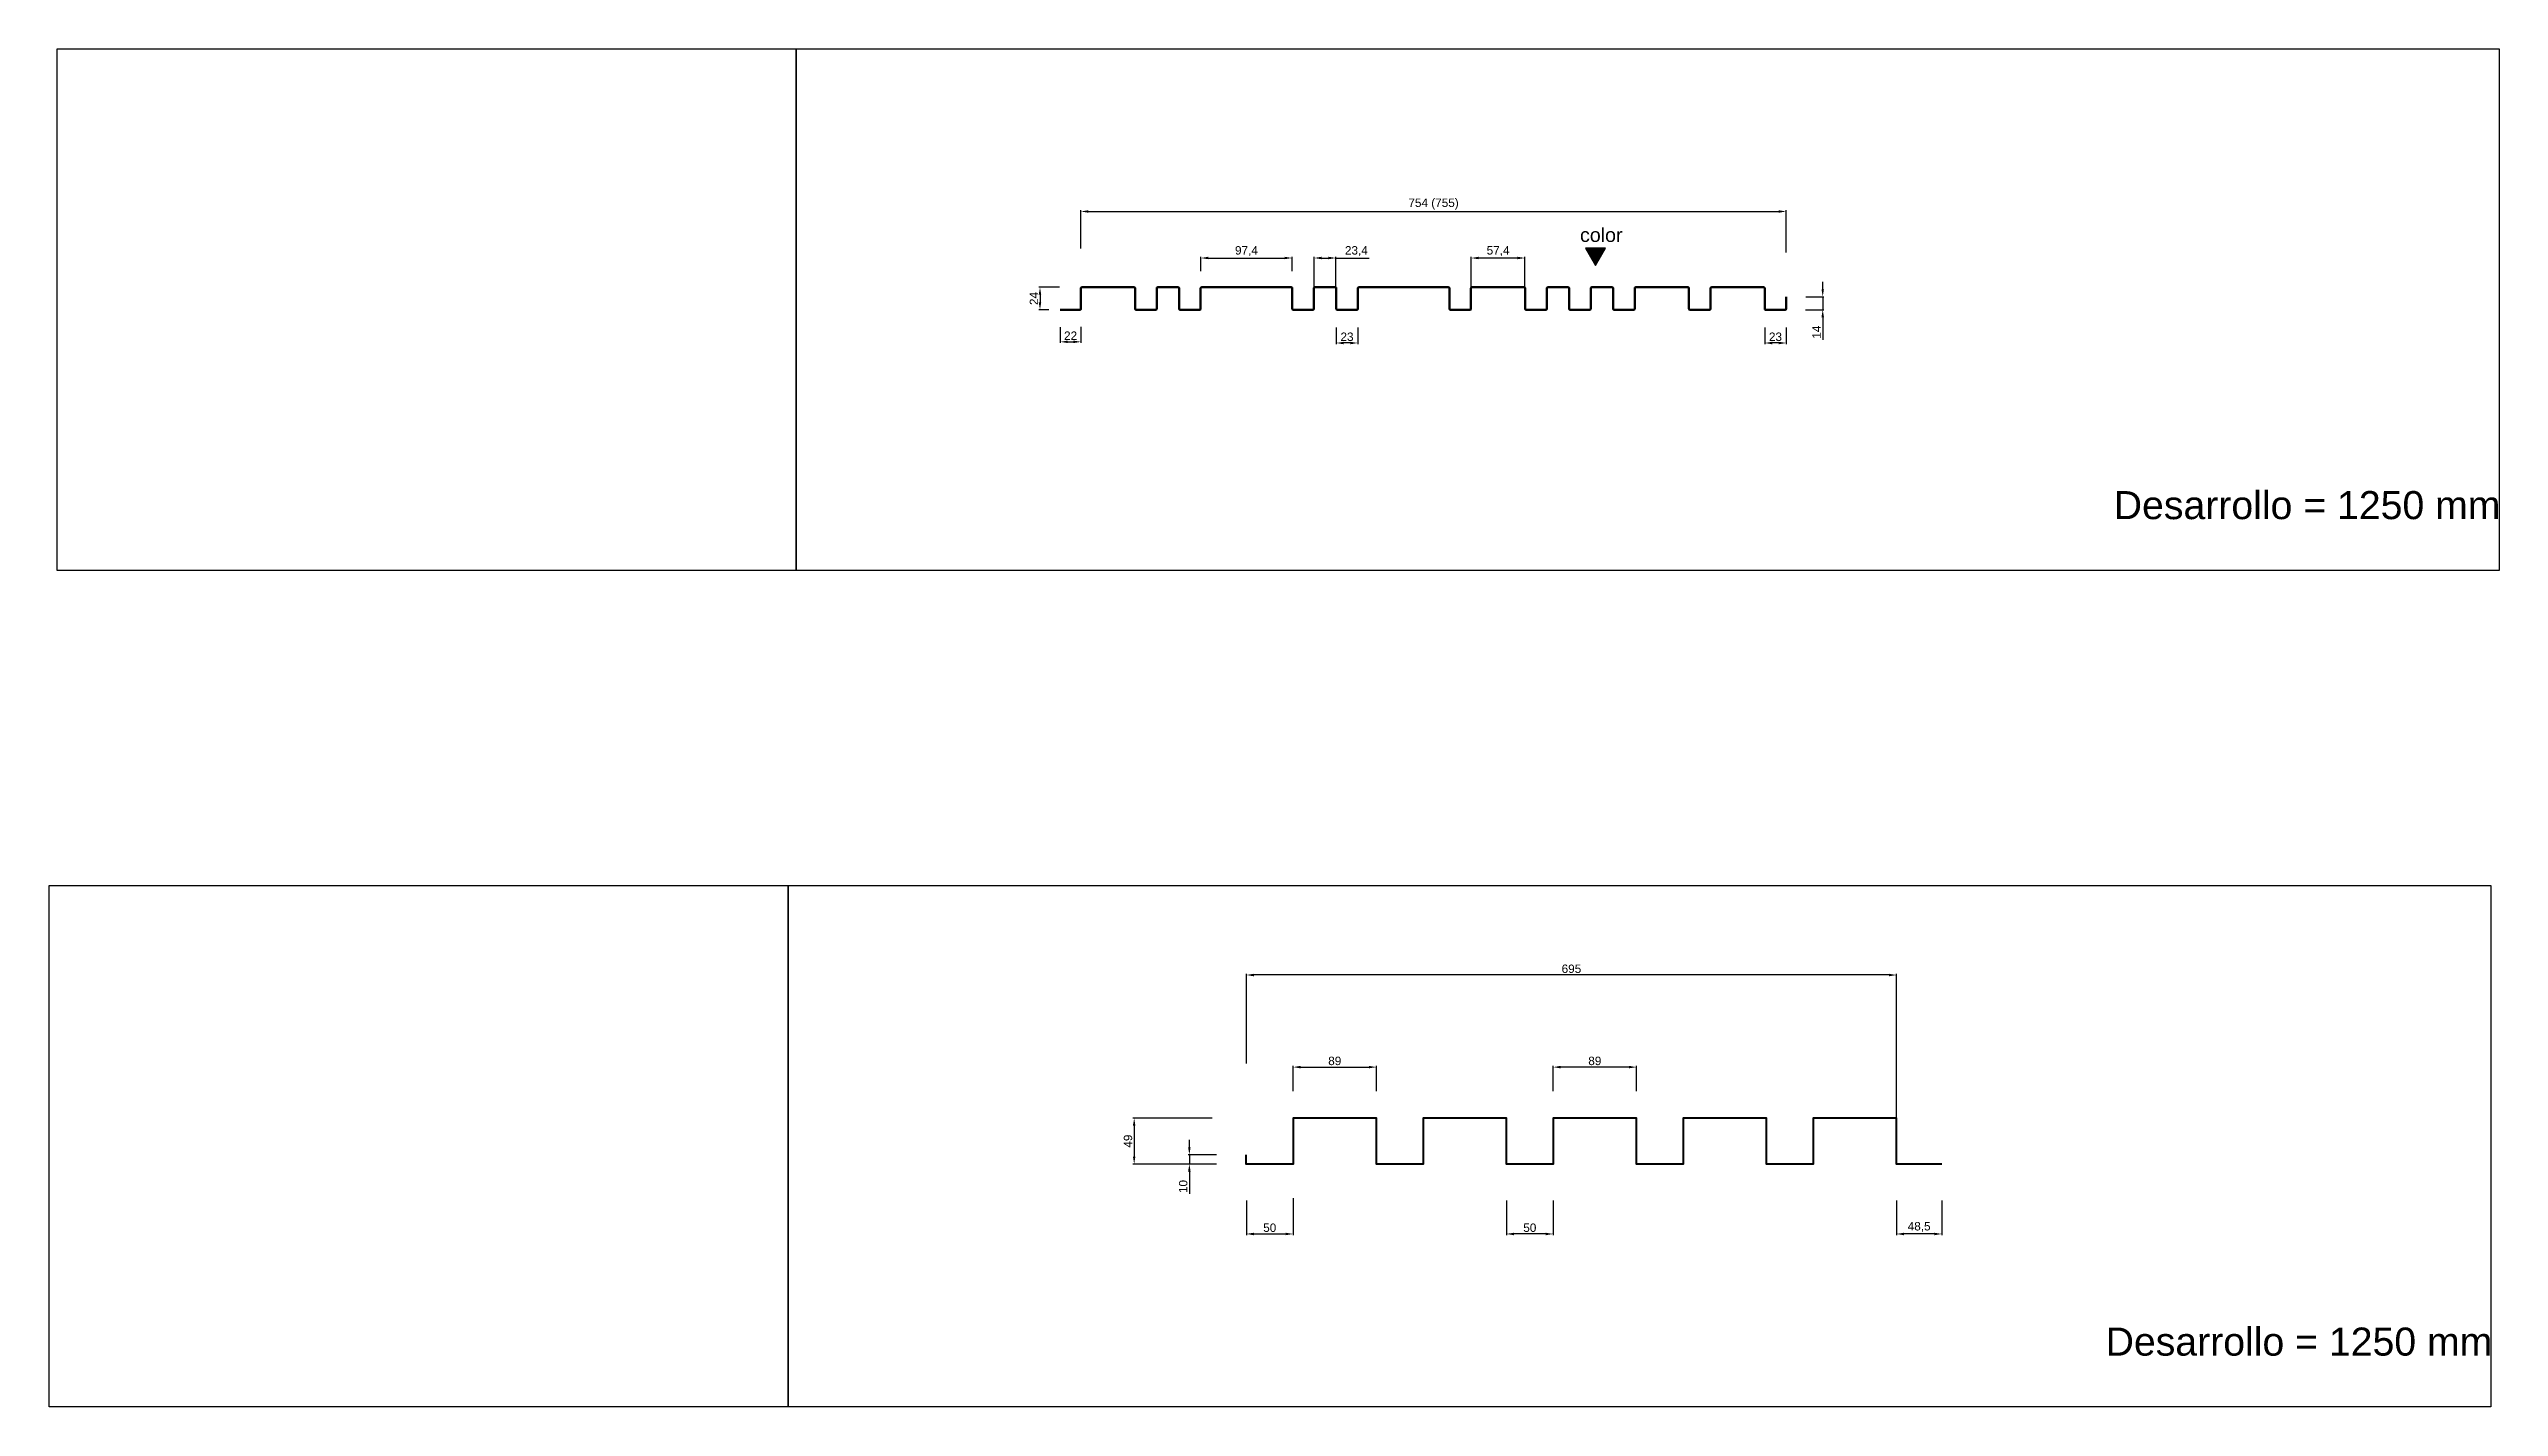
# Model space of a CAD drawing. Header units: millimetres. Extents: x 4334 to 41995838936, y 18500 to 30334.
# Drawn here: x 11857 to 14476, y 20184 to 21635 of the extents above; entities that cross this region are included whole.
import ezdxf

# ---------------------------------------------------------------- set-up
doc = ezdxf.new("R2010")
doc.units = ezdxf.units.MM
doc.layers.add('ANOTACIONES', color=7, linetype='Continuous', plot=False)
for name, color, linetype, lineweight in [('COTAS1', 7, 'Continuous', 0), ('FIBRA NEUTRA', 1, 'Continuous', 40), ('PERFIL ALBERT', 240, 'Continuous', 40)]:
    doc.layers.add(name, color=color, linetype=linetype, lineweight=lineweight)
doc.layers.add('RECUADROS', color=253, linetype='Continuous')
doc.styles.get("Standard").update_dxf_attribs({"font": 'arial.ttf'})
doc.dimstyles.new('ISO-25', dxfattribs={"dimtxt": 9, "dimasz": 8, "dimexe": 1.25, "dimexo": 0.625, "dimgap": 2, "dimtad": 1, "dimdec": 1, "dimtxsty": 'Standard', "dimcen": 2.5, "dimadec": 0, "dimazin": 0, "dimtfac": 1, "dimtdec": 1, "dimtmove": 0, "dimatfit": 3, "dimfxl": 1, "dimarcsym": 0})

msp = doc.modelspace()

# ---------------------------------------------------------------- texts
at = {"layer": 'ANOTACIONES', "char_height": 30, "attachment_point": 1}
for insert in [(14064.64, 21162.6), (14055.96, 20268.42)]:
    msp.add_mtext_dynamic_manual_height_columns('Desarrollo = 1250 mm', width=6765.1618, gutter_width=150, heights=[0], dxfattribs=dict(at, insert=insert))

# ---------------------------------------------------------------- blocks, each defined once
blk = doc.blocks.new('Color superior')
at = {"layer": 'ANOTACIONES'}
h = blk.add_hatch(color=256, dxfattribs=at)
h.dxf.hatch_style = 1
h.paths.add_polyline_path([(10.7, 18.6), (-10.7, 18.6), (0, 0)])
blk.add_lwpolyline([(0, 0), (10.7, 18.6), (-10.7, 18.6)], close=True, dxfattribs=at)
at = {"layer": 'ANOTACIONES', "insert": (-16.7, 40.1), "char_height": 15, "attachment_point": 1}
blk.add_mtext_dynamic_manual_height_columns('color', width=249.804, gutter_width=75, heights=[0], dxfattribs=at)
blk = doc.blocks.new('*D495')
at = {"layer": 'COTAS1', "color": 0, "lineweight": -2, "transparency": 16777216}
for p, q in [((12960.5, 21422), (12960.5, 21462.7)), ((12968.5, 21461.5), (13706.5, 21461.5)), ((13714.5, 21417.5), (13714.5, 21462.7))]:
    blk.add_line(p, q, dxfattribs=at)
at = {"layer": 'COTAS1', "color": 0, "transparency": 16777216}
for points in [[(12968.5, 21462.8), (12968.5, 21460.1), (12960.5, 21461.5)], [(13706.5, 21462.8), (13706.5, 21460.1), (13714.5, 21461.5)]]:
    blk.add_solid(points, dxfattribs=at)
at = {"layer": 'Defpoints', "color": 0, "transparency": 16777216}
for p in [(13714.5, 21461.5), (12960.5, 21421.4), (13714.5, 21416.9)]:
    blk.add_point(p, dxfattribs=at)
at = {"layer": 'COTAS1', "color": 0, "transparency": 16777216, "insert": (13337.5, 21469.4), "char_height": 9, "attachment_point": 5}
blk.add_mtext('754 (755)', dxfattribs=at)
blk = doc.blocks.new('*D496')
at = {"layer": 'COTAS1', "color": 0, "lineweight": -2, "transparency": 16777216}
for p, q in [((12937.6, 21380.4), (12915.5, 21380.4)), ((12916.8, 21372.4), (12916.8, 21364.4)), ((12926.1, 21356.4), (12915.5, 21356.4))]:
    blk.add_line(p, q, dxfattribs=at)
at = {"layer": 'COTAS1', "color": 0, "transparency": 16777216}
for points in [[(12915.4, 21372.4), (12918.1, 21372.4), (12916.8, 21380.4)], [(12915.4, 21364.4), (12918.1, 21364.4), (12916.8, 21356.4)]]:
    blk.add_solid(points, dxfattribs=at)
at = {"layer": 'Defpoints', "color": 0, "transparency": 16777216}
for p in [(12938.2, 21380.4), (12916.8, 21356.4), (12926.7, 21356.4)]:
    blk.add_point(p, dxfattribs=at)
at = {"layer": 'COTAS1', "color": 0, "transparency": 16777216, "insert": (12910.3, 21368.4), "char_height": 9, "attachment_point": 5, "rotation": 90}
blk.add_mtext('24', dxfattribs=at)
blk = doc.blocks.new('*D497')
at = {"layer": 'COTAS1', "color": 0, "lineweight": -2, "transparency": 16777216}
for p, q in [((12938.5, 21337.7), (12938.5, 21320.9)), ((12946.5, 21322.1), (12952.5, 21322.1)), ((12960.5, 21338.2), (12960.5, 21320.9))]:
    blk.add_line(p, q, dxfattribs=at)
at = {"layer": 'COTAS1', "color": 0, "transparency": 16777216}
for points in [[(12946.5, 21323.5), (12946.5, 21320.8), (12938.5, 21322.1)], [(12952.5, 21323.5), (12952.5, 21320.8), (12960.5, 21322.1)]]:
    blk.add_solid(points, dxfattribs=at)
at = {"layer": 'Defpoints', "color": 0, "transparency": 16777216}
for p in [(12938.5, 21338.3), (12960.5, 21338.8), (12960.5, 21322.1)]:
    blk.add_point(p, dxfattribs=at)
at = {"layer": 'COTAS1', "color": 0, "transparency": 16777216, "insert": (12949.5, 21328.7), "char_height": 9, "attachment_point": 5}
blk.add_mtext('22', dxfattribs=at)
blk = doc.blocks.new('*D498')
at = {"layer": 'COTAS1', "color": 0, "lineweight": -2, "transparency": 16777216}
for p, q in [((13233.5, 21337.6), (13233.5, 21319.6)), ((13248.5, 21320.9), (13241.5, 21320.9)), ((13256.5, 21337.6), (13256.5, 21319.6))]:
    blk.add_line(p, q, dxfattribs=at)
at = {"layer": 'COTAS1', "color": 0, "transparency": 16777216}
for points in [[(13241.5, 21322.2), (13241.5, 21319.5), (13233.5, 21320.9)], [(13248.5, 21322.2), (13248.5, 21319.5), (13256.5, 21320.9)]]:
    blk.add_solid(points, dxfattribs=at)
at = {"layer": 'Defpoints', "color": 0, "transparency": 16777216}
for p in [(13233.5, 21338.2), (13233.5, 21320.9), (13256.5, 21338.2)]:
    blk.add_point(p, dxfattribs=at)
at = {"layer": 'COTAS1', "color": 0, "transparency": 16777216, "insert": (13245, 21327.5), "char_height": 9, "attachment_point": 5}
blk.add_mtext('23', dxfattribs=at)
blk = doc.blocks.new('*D499')
at = {"layer": 'COTAS1', "color": 0, "lineweight": -2, "transparency": 16777216}
for p, q in [((13088.8, 21397.5), (13088.8, 21413)), ((13096.8, 21411.7), (13178.2, 21411.7)), ((13186.2, 21397.5), (13186.2, 21413))]:
    blk.add_line(p, q, dxfattribs=at)
at = {"layer": 'COTAS1', "color": 0, "transparency": 16777216}
for points in [[(13096.8, 21413.1), (13096.8, 21410.4), (13088.8, 21411.7)], [(13178.2, 21413.1), (13178.2, 21410.4), (13186.2, 21411.7)]]:
    blk.add_solid(points, dxfattribs=at)
at = {"layer": 'Defpoints', "color": 0, "transparency": 16777216}
for p in [(13186.2, 21411.7), (13088.8, 21396.9), (13186.2, 21396.9)]:
    blk.add_point(p, dxfattribs=at)
at = {"layer": 'COTAS1', "color": 0, "transparency": 16777216, "insert": (13137.5, 21419.1), "char_height": 9, "attachment_point": 5}
blk.add_mtext('97,4', dxfattribs=at)
blk = doc.blocks.new('*D500')
at = {"layer": 'COTAS1', "color": 0, "lineweight": -2, "transparency": 16777216}
for p, q in [((13209.8, 21380.7), (13209.8, 21413)), ((13217.8, 21411.7), (13225.2, 21411.7)), ((13233.2, 21380.7), (13233.2, 21413)), ((13233.2, 21411.7), (13268.7, 21411.7))]:
    blk.add_line(p, q, dxfattribs=at)
at = {"layer": 'COTAS1', "color": 0, "transparency": 16777216}
for points in [[(13217.8, 21413.1), (13217.8, 21410.4), (13209.8, 21411.7)], [(13225.2, 21413.1), (13225.2, 21410.4), (13233.2, 21411.7)]]:
    blk.add_solid(points, dxfattribs=at)
at = {"layer": 'Defpoints', "color": 0, "transparency": 16777216}
for p in [(13233.2, 21411.7), (13209.8, 21380.1), (13233.2, 21380.1)]:
    blk.add_point(p, dxfattribs=at)
at = {"layer": 'COTAS1', "color": 0, "transparency": 16777216, "insert": (13255, 21419.1), "char_height": 9, "attachment_point": 5}
blk.add_mtext('23,4', dxfattribs=at)
blk = doc.blocks.new('*D501')
at = {"layer": 'COTAS1', "color": 0, "lineweight": -2, "transparency": 16777216}
for p, q in [((13377.8, 21380.7), (13377.8, 21413)), ((13427.2, 21411.7), (13385.8, 21411.7)), ((13435.2, 21380.7), (13435.2, 21413))]:
    blk.add_line(p, q, dxfattribs=at)
at = {"layer": 'COTAS1', "color": 0, "transparency": 16777216}
for points in [[(13385.8, 21413.1), (13385.8, 21410.4), (13377.8, 21411.7)], [(13427.2, 21413.1), (13427.2, 21410.4), (13435.2, 21411.7)]]:
    blk.add_solid(points, dxfattribs=at)
at = {"layer": 'Defpoints', "color": 0, "transparency": 16777216}
for p in [(13377.8, 21411.7), (13377.8, 21380.1), (13435.2, 21380.1)]:
    blk.add_point(p, dxfattribs=at)
at = {"layer": 'COTAS1', "color": 0, "transparency": 16777216, "insert": (13406.5, 21419.1), "char_height": 9, "attachment_point": 5}
blk.add_mtext('57,4', dxfattribs=at)
blk = doc.blocks.new('*D502')
at = {"layer": 'COTAS1', "color": 0, "lineweight": -2, "transparency": 16777216}
for p, q in [((13691.5, 21337.6), (13691.5, 21319.6)), ((13706.5, 21320.9), (13699.5, 21320.9)), ((13714.5, 21337.6), (13714.5, 21319.6))]:
    blk.add_line(p, q, dxfattribs=at)
at = {"layer": 'COTAS1', "color": 0, "transparency": 16777216}
for points in [[(13699.5, 21322.2), (13699.5, 21319.5), (13691.5, 21320.9)], [(13706.5, 21322.2), (13706.5, 21319.5), (13714.5, 21320.9)]]:
    blk.add_solid(points, dxfattribs=at)
at = {"layer": 'Defpoints', "color": 0, "transparency": 16777216}
for p in [(13691.5, 21338.2), (13691.5, 21320.9), (13714.5, 21338.2)]:
    blk.add_point(p, dxfattribs=at)
at = {"layer": 'COTAS1', "color": 0, "transparency": 16777216, "insert": (13703, 21327.5), "char_height": 9, "attachment_point": 5}
blk.add_mtext('23', dxfattribs=at)
blk = doc.blocks.new('*D503')
at = {"layer": 'COTAS1', "color": 0, "lineweight": -2, "transparency": 16777216}
for p, q in [((13753.5, 21378.4), (13753.5, 21386.4)), ((13735.1, 21356.4), (13754.8, 21356.4)), ((13735.6, 21370.4), (13754.8, 21370.4)), ((13753.5, 21370.4), (13753.5, 21356.4)), ((13753.5, 21348.4), (13753.5, 21324.4))]:
    blk.add_line(p, q, dxfattribs=at)
at = {"layer": 'COTAS1', "color": 0, "transparency": 16777216}
for points in [[(13752.2, 21378.4), (13754.9, 21378.4), (13753.5, 21370.4)], [(13752.2, 21348.4), (13754.9, 21348.4), (13753.5, 21356.4)]]:
    blk.add_solid(points, dxfattribs=at)
at = {"layer": 'Defpoints', "color": 0, "transparency": 16777216}
for p in [(13734.5, 21356.4), (13735, 21370.4), (13753.5, 21356.4)]:
    blk.add_point(p, dxfattribs=at)
at = {"layer": 'COTAS1', "color": 0, "transparency": 16777216, "insert": (13747, 21332.4), "char_height": 9, "attachment_point": 5, "rotation": 90}
blk.add_mtext('14', dxfattribs=at)
blk = doc.blocks.new('*D597')
at = {"layer": 'COTAS1', "color": 0, "lineweight": -2, "transparency": 16777216}
for p, q in [((13137.4, 20550.8), (13137.4, 20646.5)), ((13824.4, 20645.3), (13145.4, 20645.3)), ((13832.4, 20492.8), (13832.4, 20646.5))]:
    blk.add_line(p, q, dxfattribs=at)
at = {"layer": 'COTAS1', "color": 0, "transparency": 16777216}
for points in [[(13145.4, 20646.6), (13145.4, 20643.9), (13137.4, 20645.3)], [(13824.4, 20646.6), (13824.4, 20643.9), (13832.4, 20645.3)]]:
    blk.add_solid(points, dxfattribs=at)
at = {"layer": 'Defpoints', "color": 0, "transparency": 16777216}
for p in [(13137.4, 20645.3), (13137.4, 20550.2), (13832.4, 20492.2)]:
    blk.add_point(p, dxfattribs=at)
at = {"layer": 'COTAS1', "color": 0, "transparency": 16777216, "insert": (13484.9, 20651.9), "char_height": 9, "attachment_point": 5}
blk.add_mtext('695', dxfattribs=at)
blk = doc.blocks.new('*D590')
at = {"layer": 'COTAS1', "color": 0, "lineweight": -2, "transparency": 16777216}
for p, q in [((13187.4, 20521.1), (13187.4, 20548.1)), ((13195.4, 20546.8), (13268.4, 20546.8)), ((13276.4, 20521.1), (13276.4, 20548.1))]:
    blk.add_line(p, q, dxfattribs=at)
at = {"layer": 'COTAS1', "color": 0, "transparency": 16777216}
for points in [[(13195.4, 20548.2), (13195.4, 20545.5), (13187.4, 20546.8)], [(13268.4, 20548.2), (13268.4, 20545.5), (13276.4, 20546.8)]]:
    blk.add_solid(points, dxfattribs=at)
at = {"layer": 'Defpoints', "color": 0, "transparency": 16777216}
for p in [(13276.4, 20546.8), (13187.4, 20520.5), (13276.4, 20520.5)]:
    blk.add_point(p, dxfattribs=at)
at = {"layer": 'COTAS1', "color": 0, "transparency": 16777216, "insert": (13231.9, 20553.4), "char_height": 9, "attachment_point": 5}
blk.add_mtext('89', dxfattribs=at)
blk = doc.blocks.new('*D591')
at = {"layer": 'COTAS1', "color": 0, "lineweight": -2, "transparency": 16777216}
for p, q in [((13465.4, 20521.1), (13465.4, 20548.1)), ((13546.4, 20546.8), (13473.4, 20546.8)), ((13554.4, 20521.1), (13554.4, 20548.1))]:
    blk.add_line(p, q, dxfattribs=at)
at = {"layer": 'COTAS1', "color": 0, "transparency": 16777216}
for points in [[(13473.4, 20548.2), (13473.4, 20545.5), (13465.4, 20546.8)], [(13546.4, 20548.2), (13546.4, 20545.5), (13554.4, 20546.8)]]:
    blk.add_solid(points, dxfattribs=at)
at = {"layer": 'Defpoints', "color": 0, "transparency": 16777216}
for p in [(13465.4, 20546.8), (13465.4, 20520.5), (13554.4, 20520.5)]:
    blk.add_point(p, dxfattribs=at)
at = {"layer": 'COTAS1', "color": 0, "transparency": 16777216, "insert": (13509.9, 20553.4), "char_height": 9, "attachment_point": 5}
blk.add_mtext('89', dxfattribs=at)
blk = doc.blocks.new('*D592')
at = {"layer": 'COTAS1', "color": 0, "lineweight": -2, "transparency": 16777216}
for p, q in [((13100.8, 20492.2), (13016.2, 20492.2)), ((13017.5, 20484.2), (13017.5, 20451.2)), ((13075.8, 20443.2), (13016.2, 20443.2))]:
    blk.add_line(p, q, dxfattribs=at)
at = {"layer": 'COTAS1', "color": 0, "transparency": 16777216}
for points in [[(13016.1, 20484.2), (13018.8, 20484.2), (13017.5, 20492.2)], [(13016.1, 20451.2), (13018.8, 20451.2), (13017.5, 20443.2)]]:
    blk.add_solid(points, dxfattribs=at)
at = {"layer": 'Defpoints', "color": 0, "transparency": 16777216}
for p in [(13101.5, 20492.2), (13017.5, 20443.2), (13076.5, 20443.2)]:
    blk.add_point(p, dxfattribs=at)
at = {"layer": 'COTAS1', "color": 0, "transparency": 16777216, "insert": (13010.9, 20467.7), "char_height": 9, "attachment_point": 5, "rotation": 90}
blk.add_mtext('49', dxfattribs=at)
blk = doc.blocks.new('*D593')
at = {"layer": 'COTAS1', "color": 0, "lineweight": -2, "transparency": 16777216}
for p, q in [((13076.5, 20461.2), (13076.5, 20469.2)), ((13105.4, 20453.2), (13075.2, 20453.2)), ((13105.4, 20443.2), (13075.2, 20443.2)), ((13076.5, 20453.2), (13076.5, 20443.2)), ((13076.5, 20435.2), (13076.5, 20411.2))]:
    blk.add_line(p, q, dxfattribs=at)
at = {"layer": 'COTAS1', "color": 0, "transparency": 16777216}
for points in [[(13075.1, 20461.2), (13077.8, 20461.2), (13076.5, 20453.2)], [(13075.1, 20435.2), (13077.8, 20435.2), (13076.5, 20443.2)]]:
    blk.add_solid(points, dxfattribs=at)
at = {"layer": 'Defpoints', "color": 0, "transparency": 16777216}
for p in [(13076.5, 20443.2), (13106, 20453.2), (13106, 20443.2)]:
    blk.add_point(p, dxfattribs=at)
at = {"layer": 'COTAS1', "color": 0, "transparency": 16777216, "insert": (13069.9, 20419.2), "char_height": 9, "attachment_point": 5, "rotation": 90}
blk.add_mtext('10', dxfattribs=at)
blk = doc.blocks.new('*D594')
at = {"layer": 'COTAS1', "color": 0, "lineweight": -2, "transparency": 16777216}
for p, q in [((13137.4, 20404.3), (13137.4, 20367.2)), ((13187.4, 20406.7), (13187.4, 20367.2)), ((13145.4, 20368.5), (13179.4, 20368.5))]:
    blk.add_line(p, q, dxfattribs=at)
at = {"layer": 'COTAS1', "color": 0, "transparency": 16777216}
for points in [[(13145.4, 20369.8), (13145.4, 20367.1), (13137.4, 20368.5)], [(13179.4, 20369.8), (13179.4, 20367.1), (13187.4, 20368.5)]]:
    blk.add_solid(points, dxfattribs=at)
at = {"layer": 'Defpoints', "color": 0, "transparency": 16777216}
for p in [(13137.4, 20404.9), (13187.4, 20407.3), (13187.4, 20368.5)]:
    blk.add_point(p, dxfattribs=at)
at = {"layer": 'COTAS1', "color": 0, "transparency": 16777216, "insert": (13162.4, 20375.1), "char_height": 9, "attachment_point": 5}
blk.add_mtext('50', dxfattribs=at)
blk = doc.blocks.new('*D595')
at = {"layer": 'COTAS1', "color": 0, "lineweight": -2, "transparency": 16777216}
for p, q in [((13415.4, 20404.3), (13415.4, 20367.2)), ((13465.4, 20404.3), (13465.4, 20367.2)), ((13457.4, 20368.5), (13423.4, 20368.5))]:
    blk.add_line(p, q, dxfattribs=at)
at = {"layer": 'COTAS1', "color": 0, "transparency": 16777216}
for points in [[(13423.4, 20369.8), (13423.4, 20367.1), (13415.4, 20368.5)], [(13457.4, 20369.8), (13457.4, 20367.1), (13465.4, 20368.5)]]:
    blk.add_solid(points, dxfattribs=at)
at = {"layer": 'Defpoints', "color": 0, "transparency": 16777216}
for p in [(13415.4, 20404.9), (13465.4, 20404.9), (13415.4, 20368.5)]:
    blk.add_point(p, dxfattribs=at)
at = {"layer": 'COTAS1', "color": 0, "transparency": 16777216, "insert": (13440.4, 20375.1), "char_height": 9, "attachment_point": 5}
blk.add_mtext('50', dxfattribs=at)
blk = doc.blocks.new('*D596')
at = {"layer": 'COTAS1', "color": 0, "lineweight": -2, "transparency": 16777216}
for p, q in [((13832.4, 20404.3), (13832.4, 20367.2)), ((13880.9, 20404.3), (13880.9, 20367.2)), ((13872.9, 20368.5), (13840.4, 20368.5))]:
    blk.add_line(p, q, dxfattribs=at)
at = {"layer": 'COTAS1', "color": 0, "transparency": 16777216}
for points in [[(13840.4, 20369.8), (13840.4, 20367.1), (13832.4, 20368.5)], [(13872.9, 20369.8), (13872.9, 20367.1), (13880.9, 20368.5)]]:
    blk.add_solid(points, dxfattribs=at)
at = {"layer": 'Defpoints', "color": 0, "transparency": 16777216}
for p in [(13832.4, 20404.9), (13880.9, 20404.9), (13832.4, 20368.5)]:
    blk.add_point(p, dxfattribs=at)
at = {"layer": 'COTAS1', "color": 0, "transparency": 16777216, "insert": (13856.6, 20375.9), "char_height": 9, "attachment_point": 5}
blk.add_mtext('48,5', dxfattribs=at)

# ---------------------------------------------------------------- dimensions: what is measured, and where the dimension line sits
at = {"layer": 'COTAS1'}
dim = msp.add_linear_dim(base=(13714.53, 21461.46), p1=(12960.53, 21421.36), p2=(13714.53, 21416.86), text='<> (755)', dimstyle='ISO-25', dxfattribs=at)
dim.commit()
dim.dimension.update_dxf_attribs({"geometry": '*D495', "text_midpoint": (13337.53, 21469.36)})
for base, p1, p2, picture, middle in [((13186.24, 21411.73), (13088.83, 21396.85), (13186.24, 21396.85), '*D499', (13137.53, 21419.14)), ((13233.24, 21411.73), (13209.83, 21380.1), (13233.24, 21380.1), '*D500', (13254.99, 21419.14)), ((13377.83, 21411.73), (13435.24, 21380.1), (13377.83, 21380.1), '*D501', (13406.53, 21419.12)), ((12960.53, 21322.13), (12938.53, 21338.33), (12960.53, 21338.83), '*D497', (12949.53, 21328.65)), ((13233.53, 21320.88), (13256.53, 21338.2), (13233.53, 21338.2), '*D498', (13245.03, 21327.48)), ((13691.53, 21320.88), (13714.53, 21338.2), (13691.53, 21338.2), '*D502', (13703.03, 21327.48)), ((13137.36, 20645.27), (13832.36, 20492.19), (13137.36, 20550.17), '*D597', (13484.86, 20651.87)), ((13276.36, 20546.84), (13187.36, 20520.45), (13276.36, 20520.45), '*D590', (13231.86, 20553.44)), ((13465.36, 20546.84), (13554.36, 20520.45), (13465.36, 20520.45), '*D591', (13509.86, 20553.44)), ((13187.36, 20368.48), (13137.36, 20404.9), (13187.36, 20407.34), '*D594', (13162.36, 20375.08)), ((13415.36, 20368.48), (13465.36, 20404.9), (13415.36, 20404.9), '*D595', (13440.36, 20375.08)), ((13832.36, 20368.48), (13880.86, 20404.9), (13832.36, 20404.9), '*D596', (13856.61, 20375.89))]:
    dim = msp.add_linear_dim(base=base, p1=p1, p2=p2, dimstyle='ISO-25', dxfattribs=at)
    dim.commit()
    dim.dimension.update_dxf_attribs({"geometry": picture, "text_midpoint": middle})
for base, p1, p2, picture, middle in [((12916.78, 21356.4), (12938.22, 21380.4), (12926.72, 21356.4), '*D496', (12910.26, 21368.4)), ((13753.53, 21356.4), (13734.97, 21370.4), (13734.47, 21356.4), '*D503', (13747.01, 21332.39)), ((13017.46, 20443.19), (13101.47, 20492.19), (13076.47, 20443.19), '*D592', (13010.86, 20467.69)), ((13076.47, 20443.19), (13105.98, 20453.19), (13105.98, 20443.19), '*D593', (13069.88, 20419.18))]:
    dim = msp.add_linear_dim(base=base, p1=p1, p2=p2, angle=90, dimstyle='ISO-25', dxfattribs=at)
    dim.commit()
    dim.dimension.update_dxf_attribs({"geometry": picture, "text_midpoint": middle})

# ---------------------------------------------------------------- linework, layer by layer
at = {"layer": 'FIBRA NEUTRA', "lineweight": 50}
msp.add_lwpolyline([(13714.53, 21370.4), (13714.53, 21357.4, -0.4142136), (13713.53, 21356.4), (13692.53, 21356.4, -0.4142136), (13691.53, 21357.4), (13691.53, 21379.4, 0.4142136), (13690.53, 21380.4), (13634.53, 21380.4, 0.4142136), (13633.53, 21379.4), (13633.53, 21357.4, -0.4142136), (13632.53, 21356.4), (13611.53, 21356.4, -0.4142136), (13610.53, 21357.4), (13610.53, 21379.4, 0.4142136), (13609.53, 21380.4), (13553.53, 21380.4, 0.4142136), (13552.53, 21379.4), (13552.53, 21357.4, -0.4142136), (13551.53, 21356.4), (13530.53, 21356.4, -0.4142136), (13529.53, 21357.4), (13529.53, 21379.4, 0.4142136), (13528.53, 21380.4), (13506.53, 21380.4, 0.4142136), (13505.53, 21379.4), (13505.53, 21357.4, -0.4142136), (13504.53, 21356.4), (13483.53, 21356.4, -0.4142136), (13482.53, 21357.4), (13482.53, 21379.4, 0.4142136), (13481.53, 21380.4), (13459.53, 21380.4, 0.4142136), (13458.53, 21379.4), (13458.53, 21357.4, -0.4142136), (13457.53, 21356.4), (13436.53, 21356.4, -0.4142136), (13435.53, 21357.4), (13435.53, 21379.4, 0.4142136), (13434.53, 21380.4), (13378.53, 21380.4, 0.4142136), (13377.53, 21379.4), (13377.53, 21357.4, -0.4142136), (13376.53, 21356.4), (13355.53, 21356.4, -0.4142136), (13354.53, 21357.4), (13354.53, 21379.4, 0.4142136), (13353.53, 21380.4), (13257.53, 21380.4, 0.4142136), (13256.53, 21379.4), (13256.53, 21357.4, -0.4142136), (13255.53, 21356.4), (13234.53, 21356.4, -0.4142136), (13233.53, 21357.4), (13233.53, 21379.4, 0.4142136), (13232.53, 21380.4), (13210.53, 21380.4, 0.4142136), (13209.53, 21379.4), (13209.53, 21357.4, -0.4142136), (13208.53, 21356.4), (13187.53, 21356.4, -0.4142136), (13186.53, 21357.4), (13186.53, 21379.4, 0.4142136), (13185.53, 21380.4), (13089.53, 21380.4, 0.4142136), (13088.53, 21379.4), (13088.53, 21357.4, -0.4142136), (13087.53, 21356.4), (13066.53, 21356.4, -0.4142136), (13065.53, 21357.4), (13065.53, 21379.4, 0.4142136), (13064.53, 21380.4), (13042.53, 21380.4, 0.4142136), (13041.53, 21379.4), (13041.53, 21357.4, -0.4142136), (13040.53, 21356.4), (13019.53, 21356.4, -0.4142136), (13018.53, 21357.4), (13018.53, 21379.4, 0.4142136), (13017.53, 21380.4), (12961.53, 21380.4, 0.4142136), (12960.53, 21379.4), (12960.53, 21357.4, -0.4142136), (12959.53, 21356.4), (12938.53, 21356.4)], format="xyb", dxfattribs=at)
at = {"layer": 'PERFIL ALBERT'}
msp.add_lwpolyline([(13880.86, 20443.19), (13832.36, 20443.19), (13832.36, 20492.19), (13743.36, 20492.19), (13743.36, 20443.19), (13693.36, 20443.19), (13693.36, 20492.19), (13604.36, 20492.19), (13604.36, 20443.19), (13554.36, 20443.19), (13554.36, 20492.19), (13465.36, 20492.19), (13465.36, 20443.19), (13415.36, 20443.19), (13415.36, 20492.19), (13326.36, 20492.19), (13326.36, 20443.19), (13276.36, 20443.19), (13276.36, 20492.19), (13187.36, 20492.19), (13187.36, 20443.19), (13137.36, 20443.19), (13137.36, 20453.19)], dxfattribs=at)
at = {"layer": 'RECUADROS', "color": 0, "lineweight": 30}
for points in [[(11866.1, 21635.15), (12656.21, 21635.15), (12656.21, 21077.69), (11866.1, 21077.69)], [(12656.21, 21635.15), (14476.48, 21635.15), (14476.48, 21077.69), (12656.21, 21077.69)], [(11857.42, 20740.96), (12647.53, 20740.96), (12647.53, 20183.51), (11857.42, 20183.51)], [(12647.53, 20740.96), (14467.79, 20740.96), (14467.79, 20183.51), (12647.53, 20183.51)]]:
    msp.add_lwpolyline(points, close=True, dxfattribs=at)

# ---------------------------------------------------------------- block references
at = {"layer": 'ANOTACIONES'}
msp.add_blockref('Color superior', (13510.78, 21403.79), dxfattribs=at)

msp.set_redraw_order([(e.dxf.handle, doc.entitydb.next_handle()) for e in msp.query("TEXT MTEXT ATTDEF DIMENSION ARC_DIMENSION")])  # texts and dimensions are drawn at this point

doc.saveas('drawing.dxf')
